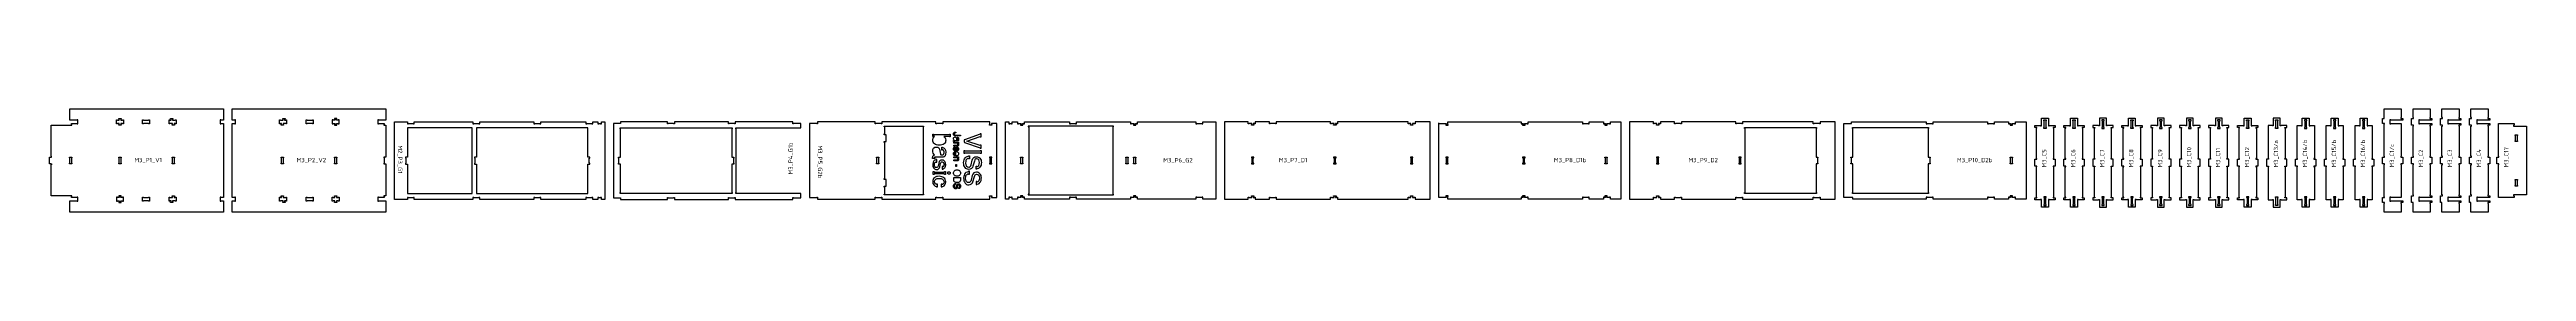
# Model space of a CAD drawing. Header units: millimetres. Extents: x -30325 to 14169, y -12596 to 6470.
# Drawn here: x -15172 to 13552, y 2670 to 3870 of the extents above; entities that cross this region are included whole.
import ezdxf

# ---------------------------------------------------------------- set-up
doc = ezdxf.new("R2010")
doc.units = ezdxf.units.MM
doc.header["$MEASUREMENT"] = 0
doc.layers.add('freeswerk_CODES', color=50, linetype='Continuous')

msp = doc.modelspace()

# ---------------------------------------------------------------- linework, layer by layer
for points in [[(-15154, 3230), (-15172, 3230), (-15172, 3310), (-15149, 3310), (-15149, 3320), (-15154, 3320), (-15154, 3680), (-14912, 3680), (-14912, 3690), (-14917, 3690), (-14917, 3702), (-14853, 3702), (-14853, 3697), (-14843, 3697), (-14843, 3743), (-14853, 3743), (-14853, 3738), (-14935, 3738), (-14935, 3870), (-13154, 3870), (-13154, 3738), (-13184, 3738), (-13184, 3743), (-13194, 3743), (-13194, 3697), (-13184, 3697), (-13184, 3702), (-13154, 3702), (-13154, 2838), (-13184, 2838), (-13184, 2843), (-13194, 2843), (-13194, 2797), (-13184, 2797), (-13184, 2802), (-13154, 2802), (-13154, 2670), (-14935, 2670), (-14935, 2802), (-14853, 2802), (-14853, 2797), (-14843, 2797), (-14843, 2843), (-14853, 2843), (-14853, 2838), (-14917, 2838), (-14917, 2850), (-14912, 2850), (-14912, 2860), (-15154, 2860), (-15154, 3220)], [(938, 3702), (938, 3709)], [(6609, 3230), (6611, 3230)], [(13317, 2838), (13317, 2838)], [(13335, 2838), (13335, 2838)]]:
    msp.add_lwpolyline(points)
for points in [[(-14363, 3750), (-14368, 3750), (-14368, 3760), (-14340, 3760), (-14340, 3750), (-14345, 3750), (-14345, 3738), (-14324, 3738), (-14324, 3743), (-14314, 3743), (-14314, 3697), (-14324, 3697), (-14324, 3702), (-14345, 3702), (-14345, 3690), (-14340, 3690), (-14340, 3680), (-14368, 3680), (-14368, 3690), (-14363, 3690), (-14363, 3702), (-14384, 3702), (-14384, 3697), (-14394, 3697), (-14394, 3743), (-14384, 3743), (-14384, 3738), (-14363, 3738)], [(-14023, 3738), (-14023, 3743), (-14013, 3743), (-14013, 3697), (-14023, 3697), (-14023, 3702), (-14083, 3702), (-14083, 3697), (-14093, 3697), (-14093, 3743), (-14083, 3743), (-14083, 3738)], [(-13763, 3750), (-13768, 3750), (-13768, 3760), (-13740, 3760), (-13740, 3750), (-13745, 3750), (-13745, 3738), (-13715, 3738), (-13715, 3743), (-13705, 3743), (-13705, 3697), (-13715, 3697), (-13715, 3702), (-13727, 3702), (-13727, 3690), (-13722, 3690), (-13722, 3680), (-13750, 3680), (-13750, 3690), (-13745, 3690), (-13745, 3702), (-13775, 3702), (-13775, 3697), (-13785, 3697), (-13785, 3743), (-13775, 3743), (-13775, 3738), (-13763, 3738)], [(-13054, 2670), (-13054, 2802), (-13024, 2802), (-13024, 2797), (-13014, 2797), (-13014, 2843), (-13024, 2843), (-13024, 2838), (-13054, 2838), (-13054, 3702), (-13024, 3702), (-13024, 3697), (-13014, 3697), (-13014, 3743), (-13024, 3743), (-13024, 3738), (-13054, 3738), (-13054, 3870), (-11272, 3870), (-11272, 3738), (-11355, 3738), (-11355, 3743), (-11365, 3743), (-11365, 3697), (-11355, 3697), (-11355, 3702), (-11290, 3702), (-11290, 3690), (-11295, 3690), (-11295, 3680), (-11272, 3680), (-11272, 3310), (-11295, 3310), (-11295, 3300), (-11290, 3300), (-11290, 3240), (-11295, 3240), (-11295, 3230), (-11272, 3230), (-11272, 2860), (-11295, 2860), (-11295, 2850), (-11290, 2850), (-11290, 2838), (-11355, 2838), (-11355, 2843), (-11365, 2843), (-11365, 2797), (-11355, 2797), (-11355, 2802), (-11272, 2802), (-11272, 2670)], [(-12463, 3690), (-12458, 3690), (-12458, 3680), (-12486, 3680), (-12486, 3690), (-12481, 3690), (-12481, 3702), (-12493, 3702), (-12493, 3697), (-12503, 3697), (-12503, 3743), (-12493, 3743), (-12493, 3738), (-12463, 3738), (-12463, 3750), (-12468, 3750), (-12468, 3760), (-12440, 3760), (-12440, 3750), (-12445, 3750), (-12445, 3738), (-12433, 3738), (-12433, 3743), (-12423, 3743), (-12423, 3697), (-12433, 3697), (-12433, 3702), (-12463, 3702)], [(-12184, 3702), (-12184, 3697), (-12194, 3697), (-12194, 3743), (-12184, 3743), (-12184, 3738), (-12124, 3738), (-12124, 3743), (-12114, 3743), (-12114, 3697), (-12124, 3697), (-12124, 3702)], [(-11894, 3697), (-11884, 3697), (-11884, 3702), (-11863, 3702), (-11863, 3690), (-11868, 3690), (-11868, 3680), (-11840, 3680), (-11840, 3690), (-11845, 3690), (-11845, 3702), (-11824, 3702), (-11824, 3697), (-11814, 3697), (-11814, 3743), (-11824, 3743), (-11824, 3738), (-11845, 3738), (-11845, 3750), (-11840, 3750), (-11840, 3760), (-11868, 3760), (-11868, 3750), (-11863, 3750), (-11863, 3738), (-11884, 3738), (-11884, 3743), (-11894, 3743)], [(7918, 2813), (7850, 2813), (7850, 2835), (7873, 2835), (7873, 2845), (7868, 2845), (7868, 3195), (7873, 3195), (7873, 3205), (7850, 3205), (7850, 3285), (7873, 3285), (7873, 3295), (7868, 3295), (7868, 3645), (7873, 3645), (7873, 3655), (7850, 3655), (7850, 3677), (7918, 3677), (7918, 3672), (7928, 3672), (7928, 3763), (8008, 3763), (8008, 3672), (8018, 3672), (8018, 3677), (8086, 3677), (8086, 3655), (8063, 3655), (8063, 3645), (8068, 3645), (8068, 3295), (8063, 3295), (8063, 3285), (8086, 3285), (8086, 3205), (8063, 3205), (8063, 3195), (8068, 3195), (8068, 2845), (8063, 2845), (8063, 2835), (8086, 2835), (8086, 2813), (8018, 2813), (8018, 2818), (8008, 2818), (8008, 2727), (7928, 2727), (7928, 2818), (7918, 2818)], [(7959, 3733), (7954, 3733), (7954, 3743), (7982, 3743), (7982, 3733), (7977, 3733), (7977, 3652), (7982, 3652), (7982, 3642), (7954, 3642), (7954, 3652), (7959, 3652)], [(8254, 2813), (8186, 2813), (8186, 2835), (8209, 2835), (8209, 2845), (8204, 2845), (8204, 3195), (8209, 3195), (8209, 3205), (8186, 3205), (8186, 3285), (8209, 3285), (8209, 3295), (8204, 3295), (8204, 3645), (8209, 3645), (8209, 3655), (8186, 3655), (8186, 3677), (8254, 3677), (8254, 3672), (8264, 3672), (8264, 3763), (8344, 3763), (8344, 3672), (8354, 3672), (8354, 3677), (8422, 3677), (8422, 3655), (8399, 3655), (8399, 3645), (8404, 3645), (8404, 3295), (8399, 3295), (8399, 3285), (8422, 3285), (8422, 3205), (8399, 3205), (8399, 3195), (8404, 3195), (8404, 2845), (8399, 2845), (8399, 2835), (8422, 2835), (8422, 2813), (8354, 2813), (8354, 2818), (8344, 2818), (8344, 2727), (8264, 2727), (8264, 2818), (8254, 2818)], [(8295, 3733), (8290, 3733), (8290, 3743), (8318, 3743), (8318, 3733), (8313, 3733), (8313, 3652), (8318, 3652), (8318, 3642), (8290, 3642), (8290, 3652), (8295, 3652)], [(8735, 3285), (8735, 3295), (8740, 3295), (8740, 3645), (8735, 3645), (8735, 3655), (8758, 3655), (8758, 3677), (8690, 3677), (8690, 3672), (8680, 3672), (8680, 3763), (8600, 3763), (8600, 3672), (8590, 3672), (8590, 3677), (8522, 3677), (8522, 3655), (8545, 3655), (8545, 3645), (8540, 3645), (8540, 3295), (8545, 3295), (8545, 3285), (8522, 3285), (8522, 3205), (8545, 3205), (8545, 3195), (8540, 3195), (8540, 2845), (8545, 2845), (8545, 2835), (8522, 2835), (8522, 2813), (8590, 2813), (8590, 2818), (8600, 2818), (8600, 2727), (8680, 2727), (8680, 2818), (8690, 2818), (8690, 2813), (8758, 2813), (8758, 2835), (8735, 2835), (8735, 2845), (8740, 2845), (8740, 3195), (8735, 3195), (8735, 3205), (8758, 3205), (8758, 3285)], [(8626, 3652), (8626, 3642), (8654, 3642), (8654, 3652), (8649, 3652), (8649, 3733), (8654, 3733), (8654, 3743), (8626, 3743), (8626, 3733), (8631, 3733), (8631, 3652)], [(8926, 2813), (8858, 2813), (8858, 2835), (8881, 2835), (8881, 2845), (8876, 2845), (8876, 3195), (8881, 3195), (8881, 3205), (8858, 3205), (8858, 3285), (8881, 3285), (8881, 3295), (8876, 3295), (8876, 3645), (8881, 3645), (8881, 3655), (8858, 3655), (8858, 3677), (8926, 3677), (8926, 3672), (8936, 3672), (8936, 3763), (9016, 3763), (9016, 3672), (9026, 3672), (9026, 3677), (9094, 3677), (9094, 3655), (9071, 3655), (9071, 3645), (9076, 3645), (9076, 3295), (9071, 3295), (9071, 3285), (9094, 3285), (9094, 3205), (9071, 3205), (9071, 3195), (9076, 3195), (9076, 2845), (9071, 2845), (9071, 2835), (9094, 2835), (9094, 2813), (9026, 2813), (9026, 2818), (9016, 2818), (9016, 2727), (8936, 2727), (8936, 2818), (8926, 2818)], [(8967, 3733), (8962, 3733), (8962, 3743), (8990, 3743), (8990, 3733), (8985, 3733), (8985, 3652), (8990, 3652), (8990, 3642), (8962, 3642), (8962, 3652), (8967, 3652)], [(9407, 3285), (9407, 3295), (9412, 3295), (9412, 3645), (9407, 3645), (9407, 3655), (9430, 3655), (9430, 3677), (9362, 3677), (9362, 3672), (9352, 3672), (9352, 3763), (9272, 3763), (9272, 3672), (9262, 3672), (9262, 3677), (9194, 3677), (9194, 3655), (9217, 3655), (9217, 3645), (9212, 3645), (9212, 3295), (9217, 3295), (9217, 3285), (9194, 3285), (9194, 3205), (9217, 3205), (9217, 3195), (9212, 3195), (9212, 2845), (9217, 2845), (9217, 2835), (9194, 2835), (9194, 2813), (9262, 2813), (9262, 2818), (9272, 2818), (9272, 2727), (9352, 2727), (9352, 2818), (9362, 2818), (9362, 2813), (9430, 2813), (9430, 2835), (9407, 2835), (9407, 2845), (9412, 2845), (9412, 3195), (9407, 3195), (9407, 3205), (9430, 3205), (9430, 3285)], [(9298, 3652), (9298, 3642), (9326, 3642), (9326, 3652), (9321, 3652), (9321, 3733), (9326, 3733), (9326, 3743), (9298, 3743), (9298, 3733), (9303, 3733), (9303, 3652)], [(9743, 3285), (9743, 3295), (9748, 3295), (9748, 3645), (9743, 3645), (9743, 3655), (9766, 3655), (9766, 3677), (9698, 3677), (9698, 3672), (9688, 3672), (9688, 3763), (9608, 3763), (9608, 3672), (9598, 3672), (9598, 3677), (9530, 3677), (9530, 3655), (9553, 3655), (9553, 3645), (9548, 3645), (9548, 3295), (9553, 3295), (9553, 3285), (9530, 3285), (9530, 3205), (9553, 3205), (9553, 3195), (9548, 3195), (9548, 2845), (9553, 2845), (9553, 2835), (9530, 2835), (9530, 2813), (9598, 2813), (9598, 2818), (9608, 2818), (9608, 2727), (9688, 2727), (9688, 2818), (9698, 2818), (9698, 2813), (9766, 2813), (9766, 2835), (9743, 2835), (9743, 2845), (9748, 2845), (9748, 3195), (9743, 3195), (9743, 3205), (9766, 3205), (9766, 3285)], [(9634, 3652), (9634, 3642), (9662, 3642), (9662, 3652), (9657, 3652), (9657, 3733), (9662, 3733), (9662, 3743), (9634, 3743), (9634, 3733), (9639, 3733), (9639, 3652)], [(10079, 3285), (10079, 3295), (10084, 3295), (10084, 3645), (10079, 3645), (10079, 3655), (10102, 3655), (10102, 3677), (10034, 3677), (10034, 3672), (10024, 3672), (10024, 3763), (9944, 3763), (9944, 3672), (9934, 3672), (9934, 3677), (9866, 3677), (9866, 3655), (9889, 3655), (9889, 3645), (9884, 3645), (9884, 3295), (9889, 3295), (9889, 3285), (9866, 3285), (9866, 3205), (9889, 3205), (9889, 3195), (9884, 3195), (9884, 2845), (9889, 2845), (9889, 2835), (9866, 2835), (9866, 2813), (9934, 2813), (9934, 2818), (9944, 2818), (9944, 2727), (10024, 2727), (10024, 2818), (10034, 2818), (10034, 2813), (10102, 2813), (10102, 2835), (10079, 2835), (10079, 2845), (10084, 2845), (10084, 3195), (10079, 3195), (10079, 3205), (10102, 3205), (10102, 3285)], [(9970, 3652), (9970, 3642), (9998, 3642), (9998, 3652), (9993, 3652), (9993, 3733), (9998, 3733), (9998, 3743), (9970, 3743), (9970, 3733), (9975, 3733), (9975, 3652)], [(10270, 2813), (10202, 2813), (10202, 2835), (10225, 2835), (10225, 2845), (10220, 2845), (10220, 3195), (10225, 3195), (10225, 3205), (10202, 3205), (10202, 3285), (10225, 3285), (10225, 3295), (10220, 3295), (10220, 3645), (10225, 3645), (10225, 3655), (10202, 3655), (10202, 3677), (10270, 3677), (10270, 3672), (10280, 3672), (10280, 3763), (10360, 3763), (10360, 3672), (10370, 3672), (10370, 3677), (10438, 3677), (10438, 3655), (10415, 3655), (10415, 3645), (10420, 3645), (10420, 3295), (10415, 3295), (10415, 3285), (10438, 3285), (10438, 3205), (10415, 3205), (10415, 3195), (10420, 3195), (10420, 2845), (10415, 2845), (10415, 2835), (10438, 2835), (10438, 2813), (10370, 2813), (10370, 2818), (10360, 2818), (10360, 2727), (10280, 2727), (10280, 2818), (10270, 2818)], [(10311, 3733), (10306, 3733), (10306, 3743), (10334, 3743), (10334, 3733), (10329, 3733), (10329, 3652), (10334, 3652), (10334, 3642), (10306, 3642), (10306, 3652), (10311, 3652)], [(10616, 3763), (10616, 3672), (10606, 3672), (10606, 3677), (10556, 3677), (10556, 3295), (10561, 3295), (10561, 3285), (10538, 3285), (10538, 3205), (10561, 3205), (10561, 3195), (10556, 3195), (10556, 2813), (10606, 2813), (10606, 2818), (10616, 2818), (10616, 2727), (10696, 2727), (10696, 2818), (10706, 2818), (10706, 2813), (10774, 2813), (10774, 2835), (10751, 2835), (10751, 2845), (10756, 2845), (10756, 3195), (10751, 3195), (10751, 3205), (10774, 3205), (10774, 3285), (10751, 3285), (10751, 3295), (10756, 3295), (10756, 3645), (10751, 3645), (10751, 3655), (10774, 3655), (10774, 3677), (10706, 3677), (10706, 3672), (10696, 3672), (10696, 3763)], [(10665, 3733), (10665, 3652), (10670, 3652), (10670, 3642), (10642, 3642), (10642, 3652), (10647, 3652), (10647, 3733), (10642, 3733), (10642, 3743), (10670, 3743), (10670, 3733)], [(11087, 3195), (11092, 3195), (11092, 2813), (11042, 2813), (11042, 2818), (11032, 2818), (11032, 2727), (10952, 2727), (10952, 2818), (10942, 2818), (10942, 2813), (10892, 2813), (10892, 3195), (10897, 3195), (10897, 3205), (10874, 3205), (10874, 3285), (10897, 3285), (10897, 3295), (10892, 3295), (10892, 3677), (10942, 3677), (10942, 3672), (10952, 3672), (10952, 3763), (11032, 3763), (11032, 3672), (11042, 3672), (11042, 3677), (11092, 3677), (11092, 3295), (11087, 3295), (11087, 3285), (11110, 3285), (11110, 3205), (11087, 3205)], [(10978, 3652), (10978, 3642), (11006, 3642), (11006, 3652), (11001, 3652), (11001, 3733), (11006, 3733), (11006, 3743), (10978, 3743), (10978, 3733), (10983, 3733), (10983, 3652)], [(11423, 3195), (11428, 3195), (11428, 2813), (11378, 2813), (11378, 2818), (11368, 2818), (11368, 2727), (11288, 2727), (11288, 2818), (11278, 2818), (11278, 2813), (11228, 2813), (11228, 3195), (11233, 3195), (11233, 3205), (11210, 3205), (11210, 3285), (11233, 3285), (11233, 3295), (11228, 3295), (11228, 3677), (11278, 3677), (11278, 3672), (11288, 3672), (11288, 3763), (11368, 3763), (11368, 3672), (11378, 3672), (11378, 3677), (11428, 3677), (11428, 3295), (11423, 3295), (11423, 3285), (11446, 3285), (11446, 3205), (11423, 3205)], [(11314, 3652), (11314, 3642), (11342, 3642), (11342, 3652), (11337, 3652), (11337, 3733), (11342, 3733), (11342, 3743), (11314, 3743), (11314, 3733), (11319, 3733), (11319, 3652)], [(11759, 3195), (11764, 3195), (11764, 2813), (11714, 2813), (11714, 2818), (11704, 2818), (11704, 2727), (11624, 2727), (11624, 2818), (11614, 2818), (11614, 2813), (11564, 2813), (11564, 3195), (11569, 3195), (11569, 3205), (11546, 3205), (11546, 3285), (11569, 3285), (11569, 3295), (11564, 3295), (11564, 3677), (11614, 3677), (11614, 3672), (11624, 3672), (11624, 3763), (11704, 3763), (11704, 3672), (11714, 3672), (11714, 3677), (11764, 3677), (11764, 3295), (11759, 3295), (11759, 3285), (11782, 3285), (11782, 3205), (11759, 3205)], [(11650, 3652), (11650, 3642), (11678, 3642), (11678, 3652), (11673, 3652), (11673, 3733), (11678, 3733), (11678, 3743), (11650, 3743), (11650, 3733), (11655, 3733), (11655, 3652)], [(12095, 3310), (12118, 3310), (12118, 3230), (12095, 3230), (12095, 3220), (12100, 3220), (12100, 2838), (11977, 2838), (11977, 2843), (11967, 2843), (11967, 2797), (11977, 2797), (11977, 2802), (12118, 2802), (12118, 2780), (12095, 2780), (12095, 2770), (12100, 2770), (12100, 2670), (11900, 2670), (11900, 2770), (11905, 2770), (11905, 2780), (11882, 2780), (11882, 2838), (11905, 2838), (11905, 2848), (11900, 2848), (11900, 3220), (11905, 3220), (11905, 3230), (11882, 3230), (11882, 3310), (11905, 3310), (11905, 3320), (11900, 3320), (11900, 3692), (11905, 3692), (11905, 3702), (11882, 3702), (11882, 3760), (11900, 3760), (11900, 3870), (12100, 3870), (12100, 3770), (12095, 3770), (12095, 3760), (12118, 3760), (12118, 3738), (11977, 3738), (11977, 3743), (11967, 3743), (11967, 3697), (11977, 3697), (11977, 3702), (12100, 3702), (12100, 3320), (12095, 3320)], [(12313, 3743), (12303, 3743), (12303, 3697), (12313, 3697), (12313, 3702), (12454, 3702), (12454, 3680), (12431, 3680), (12431, 3670), (12436, 3670), (12436, 3320), (12431, 3320), (12431, 3310), (12454, 3310), (12454, 3230), (12431, 3230), (12431, 3220), (12436, 3220), (12436, 2870), (12431, 2870), (12431, 2860), (12454, 2860), (12454, 2838), (12313, 2838), (12313, 2843), (12303, 2843), (12303, 2797), (12313, 2797), (12313, 2802), (12454, 2802), (12454, 2780), (12431, 2780), (12431, 2770), (12436, 2770), (12436, 2670), (12236, 2670), (12236, 2780), (12218, 2780), (12218, 2860), (12241, 2860), (12241, 2870), (12236, 2870), (12236, 3220), (12241, 3220), (12241, 3230), (12218, 3230), (12218, 3310), (12241, 3310), (12241, 3320), (12236, 3320), (12236, 3670), (12241, 3670), (12241, 3680), (12218, 3680), (12218, 3760), (12241, 3760), (12241, 3770), (12236, 3770), (12236, 3870), (12436, 3870), (12436, 3770), (12431, 3770), (12431, 3760), (12454, 3760), (12454, 3738), (12313, 3738)], [(12649, 2797), (12649, 2802), (12790, 2802), (12790, 2780), (12767, 2780), (12767, 2770), (12772, 2770), (12772, 2670), (12572, 2670), (12572, 2780), (12554, 2780), (12554, 2860), (12577, 2860), (12577, 2870), (12572, 2870), (12572, 3220), (12577, 3220), (12577, 3230), (12554, 3230), (12554, 3310), (12577, 3310), (12577, 3320), (12572, 3320), (12572, 3670), (12577, 3670), (12577, 3680), (12554, 3680), (12554, 3760), (12577, 3760), (12577, 3770), (12572, 3770), (12572, 3870), (12772, 3870), (12772, 3770), (12767, 3770), (12767, 3760), (12790, 3760), (12790, 3738), (12649, 3738), (12649, 3743), (12639, 3743), (12639, 3697), (12649, 3697), (12649, 3702), (12790, 3702), (12790, 3680), (12767, 3680), (12767, 3670), (12772, 3670), (12772, 3320), (12767, 3320), (12767, 3310), (12790, 3310), (12790, 3230), (12767, 3230), (12767, 3220), (12772, 3220), (12772, 2870), (12767, 2870), (12767, 2860), (12790, 2860), (12790, 2838), (12649, 2838), (12649, 2843), (12639, 2843), (12639, 2797)], [(12985, 2797), (12985, 2802), (13126, 2802), (13126, 2780), (13103, 2780), (13103, 2770), (13108, 2770), (13108, 2670), (12908, 2670), (12908, 2780), (12890, 2780), (12890, 2860), (12913, 2860), (12913, 2870), (12908, 2870), (12908, 3220), (12913, 3220), (12913, 3230), (12890, 3230), (12890, 3310), (12913, 3310), (12913, 3320), (12908, 3320), (12908, 3670), (12913, 3670), (12913, 3680), (12890, 3680), (12890, 3760), (12913, 3760), (12913, 3770), (12908, 3770), (12908, 3870), (13108, 3870), (13108, 3770), (13103, 3770), (13103, 3760), (13126, 3760), (13126, 3738), (12985, 3738), (12985, 3743), (12975, 3743), (12975, 3697), (12985, 3697), (12985, 3702), (13126, 3702), (13126, 3680), (13103, 3680), (13103, 3670), (13108, 3670), (13108, 3320), (13103, 3320), (13103, 3310), (13126, 3310), (13126, 3230), (13103, 3230), (13103, 3220), (13108, 3220), (13108, 2870), (13103, 2870), (13103, 2860), (13126, 2860), (13126, 2838), (12985, 2838), (12985, 2843), (12975, 2843), (12975, 2797)], [(-9545, 2836), (-9545, 2841), (-9555, 2841), (-9555, 2818), (-10182, 2818), (-10182, 2841), (-10192, 2841), (-10192, 2836), (-10252, 2836), (-10252, 2841), (-10262, 2841), (-10262, 2818), (-10942, 2818), (-10942, 2841), (-10952, 2841), (-10952, 2836), (-11012, 2836), (-11012, 2841), (-11022, 2841), (-11022, 2818), (-11172, 2818), (-11172, 3718), (-11022, 3718), (-11022, 3695), (-11012, 3695), (-11012, 3700), (-10952, 3700), (-10952, 3695), (-10942, 3695), (-10942, 3718), (-10262, 3718), (-10262, 3695), (-10252, 3695), (-10252, 3700), (-10192, 3700), (-10192, 3695), (-10182, 3695), (-10182, 3718), (-9555, 3718), (-9555, 3695), (-9545, 3695), (-9545, 3700), (-9485, 3700), (-9485, 3695), (-9475, 3695), (-9475, 3718), (-8952, 3718), (-8952, 3695), (-8942, 3695), (-8942, 3700), (-8882, 3700), (-8882, 3695), (-8872, 3695), (-8872, 3718), (-8812, 3718), (-8812, 3695), (-8802, 3695), (-8802, 3700), (-8782, 3700), (-8782, 3695), (-8772, 3695), (-8772, 3718), (-8732, 3718), (-8732, 2818), (-8772, 2818), (-8772, 2841), (-8782, 2841), (-8782, 2836), (-8802, 2836), (-8802, 2841), (-8812, 2841), (-8812, 2818), (-8872, 2818), (-8872, 2841), (-8882, 2841), (-8882, 2836), (-8942, 2836), (-8942, 2841), (-8952, 2841), (-8952, 2818), (-9475, 2818), (-9475, 2841), (-9485, 2841), (-9485, 2836)], [(-11040, 3238), (-11045, 3238), (-11045, 3228), (-11022, 3228), (-11022, 2886), (-10272, 2886), (-10272, 3650), (-11022, 3650), (-11022, 3308), (-11045, 3308), (-11045, 3298), (-11040, 3298)], [(-8907, 3228), (-8907, 3238), (-8912, 3238), (-8912, 3298), (-8907, 3298), (-8907, 3308), (-8930, 3308), (-8930, 3650), (-10222, 3650), (-10222, 3308), (-10245, 3308), (-10245, 3298), (-10240, 3298), (-10240, 3238), (-10245, 3238), (-10245, 3228), (-10222, 3228), (-10222, 2886), (-8930, 2886), (-8930, 3228)], [(-8006, 3718), (-8551, 3718), (-8551, 3700), (-8632, 3700), (-8632, 2836), (-8551, 2836), (-8551, 2818), (-8006, 2818), (-8006, 2841), (-7996, 2841), (-7996, 2836), (-7936, 2836), (-7936, 2841), (-7926, 2841), (-7926, 2818), (-7299, 2818), (-7299, 2841), (-7289, 2841), (-7289, 2836), (-7229, 2836), (-7229, 2841), (-7219, 2841), (-7219, 2818), (-6553, 2818), (-6553, 2841), (-6543, 2841), (-6543, 2836), (-6459, 2836), (-6459, 2886), (-7214, 2886), (-7214, 2896), (-7209, 2896), (-7209, 3640), (-7214, 3640), (-7214, 3650), (-6459, 3650), (-6459, 3700), (-6543, 3700), (-6543, 3695), (-6553, 3695), (-6553, 3718), (-7219, 3718), (-7219, 3695), (-7229, 3695), (-7229, 3700), (-7289, 3700), (-7289, 3695), (-7299, 3695), (-7299, 3718), (-7926, 3718), (-7926, 3695), (-7936, 3695), (-7936, 3700), (-7996, 3700), (-7996, 3695), (-8006, 3695)], [(-8574, 3308), (-8551, 3308), (-8551, 3640), (-8556, 3640), (-8556, 3650), (-7254, 3650), (-7254, 3640), (-7259, 3640), (-7259, 3308), (-7236, 3308), (-7236, 3298), (-7241, 3298), (-7241, 3238), (-7236, 3238), (-7236, 3228), (-7259, 3228), (-7259, 2896), (-7254, 2896), (-7254, 2886), (-8556, 2886), (-8556, 2896), (-8551, 2896), (-8551, 3228), (-8574, 3228), (-8574, 3238), (-8569, 3238), (-8569, 3298), (-8574, 3298)], [(-5519, 2843), (-5519, 2820), (-4892, 2820), (-4892, 2843), (-4882, 2843), (-4882, 2838), (-4822, 2838), (-4822, 2843), (-4812, 2843), (-4812, 2820), (-4267, 2820), (-4267, 2850), (-4272, 2850), (-4272, 2860), (-4244, 2860), (-4244, 2850), (-4249, 2850), (-4249, 2838), (-4187, 2838), (-4187, 3702), (-4249, 3702), (-4249, 3690), (-4244, 3690), (-4244, 3680), (-4272, 3680), (-4272, 3690), (-4267, 3690), (-4267, 3720), (-4812, 3720), (-4812, 3697), (-4822, 3697), (-4822, 3702), (-4882, 3702), (-4882, 3697), (-4892, 3697), (-4892, 3720), (-5519, 3720), (-5519, 3697), (-5529, 3697), (-5529, 3702), (-5589, 3702), (-5589, 3697), (-5599, 3697), (-5599, 3720), (-6265, 3720), (-6265, 3697), (-6275, 3697), (-6275, 3702), (-6359, 3702), (-6359, 2838), (-6275, 2838), (-6275, 2843), (-6265, 2843), (-6265, 2820), (-5599, 2820), (-5599, 2843), (-5589, 2843), (-5589, 2838), (-5529, 2838), (-5529, 2843)], [(-5487, 3670), (-5036, 3670), (-5036, 3660), (-5041, 3660), (-5041, 2880), (-5036, 2880), (-5036, 2870), (-5487, 2870), (-5492, 2870), (-5492, 2880), (-5487, 2880), (-5487, 2960), (-5492, 2960), (-5492, 2970), (-5469, 2970), (-5469, 3050), (-5492, 3050), (-5492, 3060), (-5487, 3060), (-5487, 3480), (-5492, 3480), (-5492, 3490), (-5469, 3490), (-5469, 3570), (-5492, 3570), (-5492, 3580), (-5487, 3580), (-5487, 3660), (-5492, 3660), (-5492, 3670)], [(-4909, 3553), (-4920, 3553), (-4920, 3548), (-4930, 3548), (-4930, 3578), (-4920, 3578), (-4920, 3573), (-4737, 3573), (-4737, 3578), (-4727, 3578), (-4727, 3546), (-4737, 3546), (-4737, 3551), (-4800, 3551), (-4790, 3543), (-4784, 3533), (-4780, 3521), (-4778, 3507), (-4780, 3494), (-4783, 3482), (-4790, 3472), (-4799, 3463), (-4810, 3456), (-4823, 3451), (-4838, 3448), (-4855, 3447), (-4871, 3448), (-4885, 3451), (-4898, 3456), (-4909, 3464), (-4918, 3473), (-4924, 3483), (-4928, 3495), (-4930, 3509), (-4928, 3521), (-4925, 3531)], [(-4689, 3578), (-4688, 3583), (-4687, 3587), (-4685, 3591), (-4683, 3594), (-4677, 3598), (-4670, 3600), (-4662, 3600), (-4662, 3590), (-4668, 3590), (-4673, 3589), (-4677, 3587), (-4679, 3583), (-4680, 3579), (-4679, 3574), (-4676, 3570), (-4672, 3567), (-4666, 3566), (-4609, 3566), (-4609, 3556), (-4669, 3556), (-4675, 3557), (-4681, 3561), (-4684, 3564), (-4687, 3568), (-4688, 3573)], [(-4686, 3504), (-4683, 3506), (-4681, 3507), (-4684, 3512), (-4687, 3517), (-4688, 3521), (-4689, 3526), (-4688, 3533), (-4684, 3539), (-4679, 3543), (-4672, 3544), (-4666, 3543), (-4661, 3540), (-4657, 3534), (-4656, 3527), (-4653, 3511), (-4653, 3509), (-4652, 3508), (-4647, 3507), (-4642, 3508), (-4640, 3509), (-4638, 3513), (-4637, 3517), (-4637, 3522), (-4638, 3526), (-4639, 3530), (-4642, 3532), (-4647, 3533), (-4647, 3541), (-4643, 3541), (-4640, 3540), (-4637, 3539), (-4634, 3536), (-4632, 3533), (-4630, 3529), (-4629, 3520), (-4630, 3512), (-4632, 3504), (-4636, 3500), (-4638, 3498), (-4640, 3498), (-4678, 3498), (-4680, 3497), (-4681, 3494), (-4681, 3492), (-4688, 3492), (-4689, 3499), (-4688, 3501)], [(-4686, 3447), (-4646, 3447), (-4643, 3448), (-4640, 3450), (-4638, 3454), (-4637, 3458), (-4638, 3464), (-4642, 3469), (-4647, 3472), (-4654, 3473), (-4686, 3473), (-4686, 3482), (-4631, 3482), (-4631, 3473), (-4638, 3473), (-4634, 3470), (-4631, 3466), (-4630, 3462), (-4629, 3457), (-4630, 3448), (-4632, 3445), (-4634, 3442), (-4639, 3439), (-4644, 3438), (-4686, 3438)], [(-4380, 3413), (-4370, 3413), (-4370, 3449), (-4380, 3449), (-4380, 3444), (-4536, 3496), (-4380, 3549), (-4380, 3544), (-4370, 3544), (-4370, 3581), (-4380, 3581), (-4380, 3576), (-4561, 3512), (-4562, 3512), (-4562, 3511), (-4563, 3511), (-4563, 3510), (-4564, 3510), (-4564, 3509), (-4565, 3509), (-4565, 3508), (-4565, 3507), (-4566, 3507), (-4566, 3506), (-4566, 3505), (-4566, 3488), (-4566, 3487), (-4566, 3487), (-4565, 3486), (-4565, 3485), (-4565, 3485), (-4564, 3484), (-4564, 3483), (-4563, 3483), (-4563, 3482), (-4562, 3482), (-4562, 3482), (-4561, 3481), (-4380, 3418)], [(-2597, 2838), (-2627, 2838), (-2627, 2843), (-2637, 2843), (-2637, 2820), (-3264, 2820), (-3264, 2843), (-3274, 2843), (-3274, 2838), (-3334, 2838), (-3334, 2843), (-3344, 2843), (-3344, 2820), (-3867, 2820), (-3867, 2843), (-3877, 2843), (-3877, 2838), (-3889, 2838), (-3889, 2850), (-3884, 2850), (-3884, 2860), (-3912, 2860), (-3912, 2850), (-3907, 2850), (-3907, 2838), (-3937, 2838), (-3937, 2843), (-3947, 2843), (-3947, 2820), (-4007, 2820), (-4007, 2843), (-4017, 2843), (-4017, 2838), (-4037, 2838), (-4037, 2843), (-4047, 2843), (-4047, 2820), (-4087, 2820), (-4087, 3720), (-4047, 3720), (-4047, 3697), (-4037, 3697), (-4037, 3702), (-4017, 3702), (-4017, 3697), (-4007, 3697), (-4007, 3720), (-3947, 3720), (-3947, 3697), (-3937, 3697), (-3937, 3702), (-3907, 3702), (-3907, 3690), (-3912, 3690), (-3912, 3680), (-3884, 3680), (-3884, 3690), (-3889, 3690), (-3889, 3702), (-3877, 3702), (-3877, 3697), (-3867, 3697), (-3867, 3720), (-3344, 3720), (-3344, 3697), (-3334, 3697), (-3334, 3702), (-3274, 3702), (-3274, 3697), (-3264, 3697), (-3264, 3720), (-2637, 3720), (-2637, 3697), (-2627, 3697), (-2627, 3702), (-2597, 3702), (-2597, 3690), (-2602, 3690), (-2602, 3680), (-2574, 3680), (-2574, 3690), (-2579, 3690), (-2579, 3702), (-2567, 3702), (-2567, 3697), (-2557, 3697), (-2557, 3720), (-1877, 3720), (-1877, 3697), (-1867, 3697), (-1867, 3702), (-1807, 3702), (-1807, 3697), (-1797, 3697), (-1797, 3720), (-1647, 3720), (-1647, 2820), (-1797, 2820), (-1797, 2843), (-1807, 2843), (-1807, 2838), (-1867, 2838), (-1867, 2843), (-1877, 2843), (-1877, 2820), (-2557, 2820), (-2557, 2843), (-2567, 2843), (-2567, 2838), (-2579, 2838), (-2579, 2850), (-2574, 2850), (-2574, 2860), (-2602, 2860), (-2602, 2850), (-2597, 2850)], [(-2832, 2870), (-2832, 2880), (-2837, 2880), (-2837, 3660), (-2832, 3660), (-2832, 3670), (-3822, 3670), (-3822, 3660), (-3817, 3660), (-3817, 2880), (-3822, 2880), (-3822, 2870)], [(-1190, 2820), (-1026, 2820), (-1026, 2843), (-1016, 2843), (-1016, 2838), (-956, 2838), (-956, 2843), (-946, 2843), (-946, 2820), (-316, 2820), (-316, 2843), (-306, 2843), (-306, 2838), (-276, 2838), (-276, 2850), (-281, 2850), (-281, 2860), (-253, 2860), (-253, 2850), (-258, 2850), (-258, 2838), (-246, 2838), (-246, 2843), (-236, 2843), (-236, 2820), (584, 2820), (584, 2843), (594, 2843), (594, 2838), (615, 2838), (615, 2850), (610, 2850), (610, 2860), (638, 2860), (638, 2850), (633, 2850), (633, 2838), (654, 2838), (654, 2843), (664, 2843), (664, 2820), (838, 2820), (838, 3720), (664, 3720), (664, 3697), (654, 3697), (654, 3702), (633, 3702), (633, 3690), (638, 3690), (638, 3680), (610, 3680), (610, 3690), (615, 3690), (615, 3702), (594, 3702), (594, 3697), (584, 3697), (584, 3720), (-236, 3720), (-236, 3697), (-246, 3697), (-246, 3702), (-258, 3702), (-258, 3690), (-253, 3690), (-253, 3680), (-281, 3680), (-281, 3690), (-276, 3690), (-276, 3702), (-306, 3702), (-306, 3697), (-316, 3697), (-316, 3720), (-946, 3720), (-946, 3697), (-956, 3697), (-956, 3702), (-1016, 3702), (-1016, 3697), (-1026, 3697), (-1026, 3720), (-1190, 3720), (-1190, 3697), (-1200, 3697), (-1200, 3702), (-1212, 3702), (-1212, 3690), (-1207, 3690), (-1207, 3680), (-1235, 3680), (-1235, 3690), (-1230, 3690), (-1230, 3702), (-1260, 3702), (-1260, 3697), (-1270, 3697), (-1270, 3720), (-1547, 3720), (-1547, 2820), (-1270, 2820), (-1270, 2843), (-1260, 2843), (-1260, 2838), (-1230, 2838), (-1230, 2850), (-1235, 2850), (-1235, 2860), (-1207, 2860), (-1207, 2850), (-1212, 2850), (-1212, 2838), (-1200, 2838), (-1200, 2843), (-1190, 2843)], [(1025, 3702), (1025, 3690), (1020, 3690), (1020, 3680), (1048, 3680), (1048, 3690), (1043, 3690), (1043, 3720), (1894, 3720), (1894, 3697), (1904, 3697), (1904, 3702), (1916, 3702), (1916, 3690), (1911, 3690), (1911, 3680), (1939, 3680), (1939, 3690), (1934, 3690), (1934, 3702), (1964, 3702), (1964, 3697), (1974, 3697), (1974, 3720), (2604, 3720), (2604, 3697), (2614, 3697), (2614, 3702), (2674, 3702), (2674, 3697), (2684, 3697), (2684, 3720), (2848, 3720), (2848, 3697), (2858, 3697), (2858, 3702), (2870, 3702), (2870, 3690), (2865, 3690), (2865, 3680), (2893, 3680), (2893, 3690), (2888, 3690), (2888, 3702), (2918, 3702), (2918, 3697), (2928, 3697), (2928, 3720), (3051, 3720), (3051, 2820), (2928, 2820), (2928, 2843), (2918, 2843), (2918, 2838), (2888, 2838), (2888, 2850), (2893, 2850), (2893, 2860), (2865, 2860), (2865, 2850), (2870, 2850), (2870, 2838), (2858, 2838), (2858, 2843), (2848, 2843), (2848, 2820), (2684, 2820), (2684, 2843), (2674, 2843), (2674, 2838), (2614, 2838), (2614, 2843), (2604, 2843), (2604, 2820), (1974, 2820), (1974, 2843), (1964, 2843), (1964, 2838), (1934, 2838), (1934, 2850), (1939, 2850), (1939, 2860), (1911, 2860), (1911, 2850), (1916, 2850), (1916, 2838), (1904, 2838), (1904, 2843), (1894, 2843), (1894, 2820), (1043, 2820), (1043, 2850), (1048, 2850), (1048, 2860), (1020, 2860), (1020, 2850), (1025, 2850), (1025, 2838), (938, 2838), (938, 3702)], [(5537, 2820), (5537, 3720), (5362, 3720), (5362, 3697), (5352, 3697), (5352, 3702), (5292, 3702), (5292, 3697), (5282, 3697), (5282, 3720), (4462, 3720), (4462, 3697), (4452, 3697), (4452, 3702), (4392, 3702), (4392, 3697), (4382, 3697), (4382, 3720), (3752, 3720), (3752, 3697), (3742, 3697), (3742, 3702), (3682, 3702), (3682, 3697), (3672, 3697), (3672, 3720), (3508, 3720), (3508, 3697), (3498, 3697), (3498, 3702), (3486, 3702), (3486, 3690), (3491, 3690), (3491, 3680), (3463, 3680), (3463, 3690), (3468, 3690), (3468, 3702), (3438, 3702), (3438, 3697), (3428, 3697), (3428, 3720), (3151, 3720), (3151, 2820), (3428, 2820), (3428, 2843), (3438, 2843), (3438, 2838), (3468, 2838), (3468, 2850), (3463, 2850), (3463, 2860), (3491, 2860), (3491, 2850), (3486, 2850), (3486, 2838), (3498, 2838), (3498, 2843), (3508, 2843), (3508, 2820), (3672, 2820), (3672, 2843), (3682, 2843), (3682, 2838), (3742, 2838), (3742, 2843), (3752, 2843), (3752, 2820), (4382, 2820), (4382, 2843), (4392, 2843), (4392, 2838), (4452, 2838), (4452, 2843), (4462, 2843), (4462, 2820), (5282, 2820), (5282, 2843), (5292, 2843), (5292, 2838), (5352, 2838), (5352, 2843), (5362, 2843), (5362, 2820)], [(5336, 3240), (5336, 3230), (5313, 3230), (5313, 2898), (5318, 2898), (5318, 2888), (4485, 2888), (4485, 2898), (4490, 2898), (4490, 3642), (4485, 3642), (4485, 3652), (5318, 3652), (5318, 3642), (5313, 3642), (5313, 3310), (5336, 3310), (5336, 3300), (5331, 3300), (5331, 3240)], [(5741, 2820), (5741, 2838), (5637, 2838), (5637, 3702), (5723, 3702), (5723, 3720), (6592, 3720), (6592, 3697), (6602, 3697), (6602, 3702), (6662, 3702), (6662, 3697), (6672, 3697), (6672, 3720), (7302, 3720), (7302, 3697), (7312, 3697), (7312, 3702), (7372, 3702), (7372, 3697), (7382, 3697), (7382, 3720), (7546, 3720), (7546, 3697), (7556, 3697), (7556, 3702), (7568, 3702), (7568, 3690), (7563, 3690), (7563, 3680), (7591, 3680), (7591, 3690), (7586, 3690), (7586, 3702), (7616, 3702), (7616, 3697), (7626, 3697), (7626, 3720), (7654, 3720), (7654, 3720), (7750, 3720), (7750, 2820), (7651, 2820), (7651, 2820), (7626, 2820), (7626, 2843), (7616, 2843), (7616, 2838), (7586, 2838), (7586, 2850), (7591, 2850), (7591, 2860), (7563, 2860), (7563, 2850), (7568, 2850), (7568, 2838), (7556, 2838), (7556, 2843), (7546, 2843), (7546, 2820), (7382, 2820), (7382, 2843), (7372, 2843), (7372, 2838), (7312, 2838), (7312, 2843), (7302, 2843), (7302, 2820), (6672, 2820), (6672, 2843), (6662, 2843), (6662, 2838), (6602, 2838), (6602, 2843), (6592, 2843), (6592, 2820)], [(5736, 3652), (6619, 3652), (6619, 3642), (6614, 3642), (6614, 3310), (6637, 3310), (6637, 3300), (6632, 3300), (6632, 3240), (6637, 3240), (6637, 3230), (6614, 3230), (6614, 2898), (6619, 2898), (6619, 2888), (5736, 2888), (5736, 2898), (5741, 2898), (5741, 3230), (5718, 3230), (5718, 3240), (5723, 3240), (5723, 3300), (5718, 3300), (5718, 3310), (5741, 3310), (5741, 3642), (5736, 3642)], [(13226, 3702), (13408, 3702), (13408, 3680), (13403, 3680), (13403, 3670), (13552, 3670), (13552, 2870), (13403, 2870), (13403, 2860), (13408, 2860), (13408, 2838), (13226, 2838), (13226, 3220), (13231, 3220), (13231, 3230), (13208, 3230), (13208, 3310), (13231, 3310), (13231, 3320), (13226, 3320)], [(13449, 3490), (13421, 3490), (13421, 3500), (13426, 3500), (13426, 3560), (13421, 3560), (13421, 3570), (13449, 3570), (13449, 3560), (13444, 3560), (13444, 3500), (13449, 3500)], [(-15154, 3220), (-15154, 3230), (-15149, 3230), (-15149, 3220)], [(-14917, 3240), (-14912, 3240), (-14912, 3230), (-14940, 3230), (-14940, 3240), (-14935, 3240), (-14935, 3300), (-14940, 3300), (-14940, 3310), (-14912, 3310), (-14912, 3300), (-14917, 3300)], [(-14345, 3240), (-14340, 3240), (-14340, 3230), (-14368, 3230), (-14368, 3240), (-14363, 3240), (-14363, 3300), (-14368, 3300), (-14368, 3310), (-14340, 3310), (-14340, 3300), (-14345, 3300)], [(-13745, 3300), (-13750, 3300), (-13750, 3310), (-13722, 3310), (-13722, 3300), (-13727, 3300), (-13727, 3240), (-13722, 3240), (-13722, 3230), (-13750, 3230), (-13750, 3240), (-13745, 3240)], [(-12463, 3240), (-12458, 3240), (-12458, 3230), (-12486, 3230), (-12486, 3240), (-12481, 3240), (-12481, 3300), (-12486, 3300), (-12486, 3310), (-12458, 3310), (-12458, 3300), (-12463, 3300)], [(-11863, 3300), (-11868, 3300), (-11868, 3310), (-11840, 3310), (-11840, 3300), (-11845, 3300), (-11845, 3240), (-11840, 3240), (-11840, 3230), (-11868, 3230), (-11868, 3240), (-11863, 3240)], [(-5559, 3240), (-5554, 3240), (-5554, 3230), (-5582, 3230), (-5582, 3240), (-5577, 3240), (-5577, 3300), (-5582, 3300), (-5582, 3310), (-5554, 3310), (-5554, 3300), (-5559, 3300)], [(-4813, 3396), (-4815, 3396), (-4815, 3391), (-4825, 3391), (-4825, 3425), (-4815, 3425), (-4815, 3420), (-4806, 3417), (-4798, 3413), (-4791, 3406), (-4785, 3398), (-4781, 3389), (-4778, 3366), (-4780, 3345), (-4787, 3326), (-4796, 3314), (-4801, 3311), (-4807, 3310), (-4902, 3310), (-4908, 3307), (-4909, 3304), (-4904, 3304), (-4904, 3294), (-4932, 3294), (-4932, 3304), (-4929, 3304), (-4930, 3311), (-4928, 3319), (-4923, 3325), (-4916, 3331), (-4909, 3333), (-4918, 3345), (-4925, 3357), (-4929, 3369), (-4930, 3380), (-4927, 3399), (-4919, 3414), (-4906, 3424), (-4888, 3427), (-4872, 3424), (-4859, 3416), (-4851, 3402), (-4846, 3383), (-4840, 3343), (-4839, 3339), (-4836, 3336), (-4825, 3334), (-4811, 3334), (-4806, 3339), (-4802, 3347), (-4799, 3358), (-4799, 3370), (-4800, 3382), (-4805, 3390)], [(-4822, 3200), (-4822, 3168), (-4812, 3168), (-4812, 3173), (-4803, 3174), (-4796, 3179), (-4789, 3184), (-4781, 3200), (-4778, 3221), (-4781, 3243), (-4790, 3260), (-4796, 3267), (-4803, 3272), (-4811, 3274), (-4820, 3275), (-4834, 3274), (-4844, 3269), (-4854, 3257), (-4860, 3240), (-4868, 3205), (-4871, 3197), (-4875, 3191), (-4881, 3188), (-4888, 3187), (-4898, 3189), (-4905, 3197), (-4909, 3208), (-4911, 3222), (-4909, 3235), (-4904, 3246), (-4895, 3254), (-4892, 3255), (-4892, 3249), (-4882, 3249), (-4882, 3282), (-4892, 3282), (-4892, 3277), (-4903, 3275), (-4911, 3272), (-4917, 3266), (-4922, 3259), (-4926, 3249), (-4930, 3222), (-4927, 3199), (-4918, 3181), (-4911, 3174), (-4903, 3169), (-4895, 3166), (-4885, 3165), (-4872, 3167), (-4861, 3173), (-4853, 3183), (-4848, 3198), (-4839, 3234), (-4836, 3243), (-4832, 3249), (-4827, 3253), (-4821, 3254), (-4813, 3252), (-4806, 3245), (-4801, 3235), (-4799, 3224), (-4801, 3211), (-4805, 3201), (-4812, 3195), (-4812, 3200)], [(-4675, 3382), (-4678, 3384), (-4681, 3386), (-4684, 3388), (-4687, 3395), (-4689, 3404), (-4687, 3415), (-4686, 3419), (-4684, 3422), (-4681, 3424), (-4678, 3426), (-4670, 3427), (-4670, 3418), (-4675, 3417), (-4678, 3414), (-4680, 3410), (-4681, 3404), (-4681, 3399), (-4679, 3395), (-4676, 3392), (-4672, 3391), (-4669, 3391), (-4667, 3392), (-4666, 3395), (-4664, 3398), (-4661, 3412), (-4659, 3418), (-4655, 3423), (-4651, 3425), (-4645, 3425), (-4642, 3425), (-4639, 3424), (-4636, 3422), (-4633, 3420), (-4630, 3413), (-4629, 3404), (-4630, 3396), (-4633, 3390), (-4636, 3387), (-4639, 3386), (-4646, 3384), (-4646, 3393), (-4642, 3394), (-4639, 3396), (-4638, 3400), (-4637, 3405), (-4638, 3410), (-4640, 3413), (-4642, 3416), (-4646, 3417), (-4648, 3417), (-4650, 3415), (-4652, 3413), (-4653, 3409), (-4656, 3395), (-4658, 3389), (-4662, 3385), (-4666, 3383), (-4671, 3382)], [(-4662, 3323), (-4662, 3364), (-4664, 3364), (-4670, 3363), (-4676, 3359), (-4680, 3354), (-4681, 3348), (-4680, 3343), (-4678, 3339), (-4674, 3336), (-4669, 3333), (-4669, 3324), (-4678, 3327), (-4684, 3332), (-4687, 3339), (-4689, 3347), (-4688, 3353), (-4687, 3359), (-4684, 3363), (-4681, 3367), (-4677, 3370), (-4672, 3372), (-4665, 3373), (-4658, 3373), (-4652, 3373), (-4647, 3372), (-4642, 3369), (-4637, 3366), (-4634, 3362), (-4631, 3358), (-4629, 3353), (-4629, 3348), (-4629, 3343), (-4631, 3338), (-4633, 3334), (-4636, 3331), (-4640, 3327), (-4645, 3325), (-4652, 3324), (-4659, 3323)], [(-4657, 3088), (-4665, 3090), (-4672, 3093), (-4678, 3097), (-4682, 3103), (-4686, 3109), (-4688, 3117), (-4688, 3125), (-4688, 3132), (-4686, 3140), (-4682, 3146), (-4677, 3151), (-4671, 3156), (-4664, 3159), (-4657, 3161), (-4648, 3162), (-4640, 3161), (-4632, 3159), (-4626, 3156), (-4620, 3152), (-4614, 3147), (-4611, 3140), (-4608, 3133), (-4608, 3125), (-4608, 3116), (-4611, 3109), (-4615, 3102), (-4620, 3096), (-4626, 3092), (-4633, 3089), (-4640, 3088), (-4649, 3087)], [(-4686, 3276), (-4646, 3276), (-4643, 3277), (-4640, 3279), (-4638, 3283), (-4637, 3287), (-4638, 3293), (-4642, 3298), (-4647, 3301), (-4654, 3302), (-4686, 3302), (-4686, 3311), (-4631, 3311), (-4631, 3302), (-4638, 3302), (-4634, 3299), (-4631, 3295), (-4630, 3291), (-4629, 3286), (-4630, 3277), (-4632, 3274), (-4634, 3271), (-4639, 3268), (-4644, 3267), (-4686, 3267)], [(-4661, 3225), (-4653, 3225), (-4653, 3200), (-4661, 3200)], [(-4441, 3312), (-4424, 3314), (-4412, 3313), (-4401, 3310), (-4391, 3304), (-4382, 3296), (-4375, 3286), (-4370, 3275), (-4367, 3262), (-4366, 3248), (-4367, 3231), (-4370, 3216), (-4375, 3203), (-4382, 3192), (-4390, 3184), (-4400, 3178), (-4413, 3174), (-4417, 3174), (-4417, 3169), (-4427, 3169), (-4427, 3204), (-4417, 3204), (-4417, 3199), (-4409, 3201), (-4402, 3206), (-4396, 3212), (-4390, 3227), (-4387, 3246), (-4390, 3263), (-4397, 3277), (-4408, 3287), (-4421, 3290), (-4430, 3289), (-4437, 3284), (-4443, 3276), (-4447, 3264), (-4463, 3203), (-4470, 3188), (-4481, 3177), (-4496, 3169), (-4513, 3166), (-4525, 3168), (-4537, 3172), (-4547, 3178), (-4555, 3188), (-4562, 3199), (-4568, 3212), (-4571, 3227), (-4572, 3244), (-4570, 3262), (-4567, 3277), (-4562, 3290), (-4554, 3301), (-4544, 3309), (-4532, 3315), (-4519, 3319), (-4514, 3320), (-4514, 3325), (-4504, 3325), (-4504, 3290), (-4514, 3290), (-4514, 3295), (-4524, 3293), (-4532, 3288), (-4539, 3282), (-4544, 3274), (-4547, 3264), (-4550, 3239), (-4547, 3220), (-4540, 3205), (-4528, 3196), (-4513, 3192), (-4504, 3194), (-4496, 3200), (-4489, 3209), (-4485, 3221), (-4471, 3275), (-4464, 3292), (-4454, 3304)], [(-4380, 3356), (-4556, 3356), (-4556, 3351), (-4566, 3351), (-4566, 3386), (-4556, 3386), (-4556, 3381), (-4380, 3381), (-4380, 3386), (-4370, 3386), (-4370, 3351), (-4380, 3351)], [(-4249, 3240), (-4249, 3300), (-4244, 3300), (-4244, 3310), (-4272, 3310), (-4272, 3300), (-4267, 3300), (-4267, 3240), (-4272, 3240), (-4272, 3230), (-4244, 3230), (-4244, 3240)], [(-3912, 3310), (-3884, 3310), (-3884, 3300), (-3889, 3300), (-3889, 3240), (-3884, 3240), (-3884, 3230), (-3912, 3230), (-3912, 3240), (-3907, 3240), (-3907, 3300), (-3912, 3300)], [(-2687, 3300), (-2692, 3300), (-2692, 3310), (-2664, 3310), (-2664, 3300), (-2669, 3300), (-2669, 3240), (-2664, 3240), (-2664, 3230), (-2692, 3230), (-2692, 3240), (-2687, 3240)], [(-2579, 3240), (-2574, 3240), (-2574, 3230), (-2602, 3230), (-2602, 3240), (-2597, 3240), (-2597, 3300), (-2602, 3300), (-2602, 3310), (-2574, 3310), (-2574, 3300), (-2579, 3300)], [(-1207, 3310), (-1235, 3310), (-1235, 3300), (-1230, 3300), (-1230, 3240), (-1235, 3240), (-1235, 3230), (-1207, 3230), (-1207, 3240), (-1212, 3240), (-1212, 3300), (-1207, 3300)], [(-276, 3300), (-276, 3240), (-281, 3240), (-281, 3230), (-253, 3230), (-253, 3240), (-258, 3240), (-258, 3300), (-253, 3300), (-253, 3310), (-281, 3310), (-281, 3300)], [(615, 3300), (615, 3240), (610, 3240), (610, 3230), (638, 3230), (638, 3240), (633, 3240), (633, 3300), (638, 3300), (638, 3310), (610, 3310), (610, 3300)], [(1020, 3300), (1025, 3300), (1025, 3240), (1020, 3240), (1020, 3230), (1048, 3230), (1048, 3240), (1043, 3240), (1043, 3300), (1048, 3300), (1048, 3310), (1020, 3310)], [(1939, 3230), (1939, 3240), (1934, 3240), (1934, 3300), (1939, 3300), (1939, 3310), (1911, 3310), (1911, 3300), (1916, 3300), (1916, 3240), (1911, 3240), (1911, 3230)], [(2888, 3240), (2893, 3240), (2893, 3230), (2865, 3230), (2865, 3240), (2870, 3240), (2870, 3300), (2865, 3300), (2865, 3310), (2893, 3310), (2893, 3300), (2888, 3300)], [(3491, 3310), (3463, 3310), (3463, 3300), (3468, 3300), (3468, 3240), (3463, 3240), (3463, 3230), (3491, 3230), (3491, 3240), (3486, 3240), (3486, 3300), (3491, 3300)], [(4422, 3300), (4422, 3240), (4417, 3240), (4417, 3230), (4445, 3230), (4445, 3240), (4440, 3240), (4440, 3300), (4445, 3300), (4445, 3310), (4417, 3310), (4417, 3300)], [(7563, 3230), (7563, 3240), (7568, 3240), (7568, 3300), (7563, 3300), (7563, 3310), (7591, 3310), (7591, 3300), (7586, 3300), (7586, 3240), (7591, 3240), (7591, 3230)], [(-4891, 2993), (-4901, 3000), (-4907, 3010), (-4909, 3022), (-4908, 3031), (-4905, 3039), (-4901, 3045), (-4894, 3051), (-4878, 3059), (-4856, 3062), (-4833, 3059), (-4815, 3051), (-4808, 3045), (-4803, 3038), (-4800, 3031), (-4799, 3022), (-4801, 3008), (-4807, 2998), (-4817, 2991), (-4820, 2991), (-4820, 2996), (-4830, 2996), (-4830, 2962), (-4820, 2962), (-4820, 2967), (-4817, 2968), (-4806, 2971), (-4797, 2977), (-4790, 2985), (-4781, 3001), (-4778, 3022), (-4780, 3035), (-4784, 3048), (-4790, 3059), (-4800, 3068), (-4811, 3076), (-4825, 3081), (-4840, 3085), (-4857, 3086), (-4873, 3085), (-4887, 3082), (-4900, 3076), (-4910, 3069), (-4919, 3060), (-4925, 3049), (-4928, 3037), (-4930, 3024), (-4927, 3003), (-4918, 2987), (-4911, 2978), (-4901, 2972), (-4889, 2968), (-4885, 2967), (-4885, 2962), (-4875, 2962), (-4875, 2996), (-4885, 2996), (-4885, 2991)], [(-4792, 3136), (-4792, 3141), (-4782, 3141), (-4782, 3108), (-4792, 3108), (-4792, 3113), (-4914, 3113), (-4914, 3108), (-4924, 3108), (-4924, 3141), (-4914, 3141), (-4914, 3136)], [(-4733, 3112), (-4736, 3111), (-4740, 3110), (-4744, 3110), (-4748, 3111), (-4751, 3113), (-4754, 3116), (-4755, 3119), (-4756, 3123), (-4756, 3127), (-4755, 3131), (-4753, 3134), (-4750, 3137), (-4747, 3139), (-4743, 3140), (-4739, 3139), (-4735, 3138), (-4732, 3136), (-4729, 3133), (-4727, 3130), (-4727, 3126), (-4727, 3122), (-4728, 3119), (-4730, 3115)], [(-4670, 2941), (-4675, 2943), (-4679, 2946), (-4682, 2949), (-4685, 2954), (-4687, 2959), (-4688, 2965), (-4688, 2972), (-4688, 2978), (-4687, 2984), (-4685, 2990), (-4681, 2994), (-4678, 2997), (-4673, 3000), (-4668, 3001), (-4662, 3002), (-4662, 2993), (-4670, 2991), (-4673, 2989), (-4676, 2986), (-4677, 2983), (-4679, 2979), (-4680, 2969), (-4679, 2962), (-4676, 2956), (-4671, 2952), (-4665, 2951), (-4662, 2952), (-4659, 2954), (-4656, 2958), (-4654, 2963), (-4649, 2984), (-4646, 2990), (-4642, 2995), (-4637, 2998), (-4630, 2999), (-4626, 2999), (-4621, 2997), (-4617, 2995), (-4614, 2992), (-4611, 2988), (-4609, 2984), (-4608, 2979), (-4608, 2973), (-4608, 2966), (-4609, 2960), (-4611, 2955), (-4614, 2951), (-4617, 2948), (-4621, 2945), (-4626, 2944), (-4631, 2943), (-4631, 2953), (-4625, 2955), (-4622, 2956), (-4619, 2959), (-4617, 2965), (-4616, 2972), (-4617, 2979), (-4620, 2985), (-4624, 2988), (-4629, 2990), (-4633, 2989), (-4636, 2987), (-4638, 2984), (-4640, 2979), (-4646, 2955), (-4648, 2950), (-4653, 2945), (-4659, 2942), (-4665, 2941)], [(-4655, 3013), (-4663, 3015), (-4670, 3018), (-4676, 3022), (-4680, 3026), (-4684, 3030), (-4686, 3035), (-4686, 3040), (-4686, 3074), (-4609, 3074), (-4609, 3042), (-4609, 3037), (-4611, 3032), (-4614, 3027), (-4617, 3023), (-4623, 3018), (-4630, 3015), (-4638, 3013), (-4647, 3013)], [(-4409, 3021), (-4417, 3019), (-4417, 3024), (-4427, 3024), (-4427, 2989), (-4417, 2989), (-4417, 2994), (-4413, 2995), (-4400, 2998), (-4390, 3004), (-4382, 3013), (-4375, 3023), (-4370, 3036), (-4367, 3051), (-4366, 3069), (-4367, 3083), (-4370, 3095), (-4375, 3107), (-4382, 3116), (-4391, 3124), (-4401, 3130), (-4412, 3133), (-4424, 3135), (-4441, 3132), (-4454, 3125), (-4464, 3112), (-4471, 3095), (-4485, 3042), (-4489, 3029), (-4496, 3020), (-4504, 3015), (-4513, 3013), (-4528, 3016), (-4540, 3026), (-4547, 3040), (-4550, 3059), (-4547, 3084), (-4544, 3094), (-4539, 3102), (-4532, 3108), (-4524, 3113), (-4514, 3116), (-4514, 3111), (-4504, 3111), (-4504, 3145), (-4514, 3145), (-4514, 3140), (-4519, 3140), (-4532, 3136), (-4544, 3130), (-4554, 3121), (-4562, 3110), (-4567, 3097), (-4570, 3082), (-4572, 3065), (-4571, 3048), (-4568, 3033), (-4562, 3020), (-4555, 3008), (-4547, 2999), (-4537, 2992), (-4525, 2988), (-4513, 2987), (-4496, 2989), (-4481, 2997), (-4470, 3009), (-4463, 3023), (-4447, 3085), (-4443, 3096), (-4437, 3104), (-4430, 3109), (-4421, 3111), (-4408, 3107), (-4397, 3098), (-4390, 3084), (-4387, 3067), (-4390, 3047), (-4396, 3032), (-4402, 3026)], [(13421, 3050), (13449, 3050), (13449, 3040), (13444, 3040), (13444, 2980), (13449, 2980), (13449, 2970), (13421, 2970), (13421, 2980), (13426, 2980), (13426, 3040), (13421, 3040)], [(-14314, 2843), (-14324, 2843), (-14324, 2838), (-14345, 2838), (-14345, 2850), (-14340, 2850), (-14340, 2860), (-14368, 2860), (-14368, 2850), (-14363, 2850), (-14363, 2838), (-14384, 2838), (-14384, 2843), (-14394, 2843), (-14394, 2797), (-14384, 2797), (-14384, 2802), (-14363, 2802), (-14363, 2790), (-14368, 2790), (-14368, 2780), (-14340, 2780), (-14340, 2790), (-14345, 2790), (-14345, 2802), (-14324, 2802), (-14324, 2797), (-14314, 2797)], [(-14023, 2838), (-14023, 2843), (-14013, 2843), (-14013, 2797), (-14023, 2797), (-14023, 2802), (-14083, 2802), (-14083, 2797), (-14093, 2797), (-14093, 2843), (-14083, 2843), (-14083, 2838)], [(-13745, 2850), (-13750, 2850), (-13750, 2860), (-13722, 2860), (-13722, 2850), (-13727, 2850), (-13727, 2838), (-13715, 2838), (-13715, 2843), (-13705, 2843), (-13705, 2797), (-13715, 2797), (-13715, 2802), (-13745, 2802), (-13745, 2790), (-13740, 2790), (-13740, 2780), (-13768, 2780), (-13768, 2790), (-13763, 2790), (-13763, 2802), (-13775, 2802), (-13775, 2797), (-13785, 2797), (-13785, 2843), (-13775, 2843), (-13775, 2838), (-13745, 2838)], [(-12445, 2790), (-12440, 2790), (-12440, 2780), (-12468, 2780), (-12468, 2790), (-12463, 2790), (-12463, 2802), (-12493, 2802), (-12493, 2797), (-12503, 2797), (-12503, 2843), (-12493, 2843), (-12493, 2838), (-12481, 2838), (-12481, 2850), (-12486, 2850), (-12486, 2860), (-12458, 2860), (-12458, 2850), (-12463, 2850), (-12463, 2838), (-12433, 2838), (-12433, 2843), (-12423, 2843), (-12423, 2797), (-12433, 2797), (-12433, 2802), (-12445, 2802)], [(-12184, 2802), (-12184, 2797), (-12194, 2797), (-12194, 2843), (-12184, 2843), (-12184, 2838), (-12124, 2838), (-12124, 2843), (-12114, 2843), (-12114, 2797), (-12124, 2797), (-12124, 2802)], [(-11845, 2790), (-11840, 2790), (-11840, 2780), (-11868, 2780), (-11868, 2790), (-11863, 2790), (-11863, 2802), (-11884, 2802), (-11884, 2797), (-11894, 2797), (-11894, 2843), (-11884, 2843), (-11884, 2838), (-11863, 2838), (-11863, 2850), (-11868, 2850), (-11868, 2860), (-11840, 2860), (-11840, 2850), (-11845, 2850), (-11845, 2838), (-11824, 2838), (-11824, 2843), (-11814, 2843), (-11814, 2797), (-11824, 2797), (-11824, 2802), (-11845, 2802)], [(7977, 2757), (7977, 2838), (7982, 2838), (7982, 2848), (7954, 2848), (7954, 2838), (7959, 2838), (7959, 2757), (7954, 2757), (7954, 2747), (7982, 2747), (7982, 2757)], [(8313, 2757), (8313, 2838), (8318, 2838), (8318, 2848), (8290, 2848), (8290, 2838), (8295, 2838), (8295, 2757), (8290, 2757), (8290, 2747), (8318, 2747), (8318, 2757)], [(8654, 2757), (8649, 2757), (8649, 2838), (8654, 2838), (8654, 2848), (8626, 2848), (8626, 2838), (8631, 2838), (8631, 2757), (8626, 2757), (8626, 2747), (8654, 2747)], [(8985, 2757), (8985, 2838), (8990, 2838), (8990, 2848), (8962, 2848), (8962, 2838), (8967, 2838), (8967, 2757), (8962, 2757), (8962, 2747), (8990, 2747), (8990, 2757)], [(9326, 2757), (9321, 2757), (9321, 2838), (9326, 2838), (9326, 2848), (9298, 2848), (9298, 2838), (9303, 2838), (9303, 2757), (9298, 2757), (9298, 2747), (9326, 2747)], [(9662, 2757), (9657, 2757), (9657, 2838), (9662, 2838), (9662, 2848), (9634, 2848), (9634, 2838), (9639, 2838), (9639, 2757), (9634, 2757), (9634, 2747), (9662, 2747)], [(9998, 2757), (9993, 2757), (9993, 2838), (9998, 2838), (9998, 2848), (9970, 2848), (9970, 2838), (9975, 2838), (9975, 2757), (9970, 2757), (9970, 2747), (9998, 2747)], [(10329, 2757), (10329, 2838), (10334, 2838), (10334, 2848), (10306, 2848), (10306, 2838), (10311, 2838), (10311, 2757), (10306, 2757), (10306, 2747), (10334, 2747), (10334, 2757)], [(10642, 2838), (10642, 2848), (10670, 2848), (10670, 2838), (10665, 2838), (10665, 2757), (10670, 2757), (10670, 2747), (10642, 2747), (10642, 2757), (10647, 2757), (10647, 2838)], [(11001, 2757), (11001, 2838), (11006, 2838), (11006, 2848), (10978, 2848), (10978, 2838), (10983, 2838), (10983, 2757), (10978, 2757), (10978, 2747), (11006, 2747), (11006, 2757)], [(11337, 2757), (11337, 2838), (11342, 2838), (11342, 2848), (11314, 2848), (11314, 2838), (11319, 2838), (11319, 2757), (11314, 2757), (11314, 2747), (11342, 2747), (11342, 2757)], [(11673, 2757), (11673, 2838), (11678, 2838), (11678, 2848), (11650, 2848), (11650, 2838), (11655, 2838), (11655, 2757), (11650, 2757), (11650, 2747), (11678, 2747), (11678, 2757)]]:
    msp.add_lwpolyline(points, close=True)

# ---------------------------------------------------------------- texts
at = {"layer": 'freeswerk_CODES', "char_height": 50, "attachment_point": 1}
for s, insert in [('{\\Fiso|c0;M3_P1_V1}', (-14188, 3300)), ('{\\Fiso|c0;M3_P2_V2}', (-12306, 3300)), ('{\\Fiso|c0;M3_P6_G2}', (-2256, 3298)), ('{\\Fiso|c0;M3_P7_D1}', (-915, 3300)), ('{\\Fiso|c0;M3_P8_D1b}', (2274, 3300)), ('{\\Fiso|c0;M3_P9_D2}', (3834, 3300)), ('{\\Fiso|c0;M3_P10_D2b}', (6948, 3300))]:
    msp.add_mtext_dynamic_manual_height_columns(s, width=318.08, gutter_width=1456, heights=[0], dxfattribs=dict(at, insert=insert))
for s, insert, rotation in [('{\\Fiso|c0;M2_P3_G1}', (-11081, 3446), 270), ('{\\Fiso|c0;M3_P4_G1b}', (-6603, 3108), 90), ('{\\Fiso|c0;M3_P5_G2b}', (-6211, 3446), 270), ('{\\Fiso|c0;M3_C5}', (7934, 3189), 90), ('{\\Fiso|c0;M3_C6}', (8270, 3189), 90), ('{\\Fiso|c0;M3_C7}', (8606, 3189), 90), ('{\\Fiso|c0;M3_C8}', (8942, 3189), 90), ('{\\Fiso|c0;M3_C9}', (9278, 3189), 90), ('{\\Fiso|c0;M3_C10}', (9614, 3189), 90), ('{\\Fiso|c0;M3_C11}', (9950, 3189), 90), ('{\\Fiso|c0;M3_C12}', (10286, 3189), 90), ('{\\Fiso|c0;M3_C13/a}', (10622, 3189), 90), ('{\\Fiso|c0;M3_C14/b}', (10958, 3189), 90), ('{\\Fiso|c0;M3_C15/b}', (11294, 3189), 90), ('{\\Fiso|c0;M3_C16/b}', (11630, 3189), 90), ('{\\Fiso|c0;M3_C1/c}', (11966, 3189), 90), ('{\\Fiso|c0;M3_C2}', (12302, 3189), 90), ('{\\Fiso|c0;M3_C3}', (12638, 3189), 90), ('{\\Fiso|c0;M3_C4}', (12974, 3189), 90), ('{\\Fiso|c0;M3_C17}', (13292, 3189), 90)]:
    msp.add_mtext_dynamic_manual_height_columns(s, width=318.08, gutter_width=1456, heights=[0], dxfattribs=dict(at, insert=insert, rotation=rotation))

doc.saveas('drawing.dxf')
